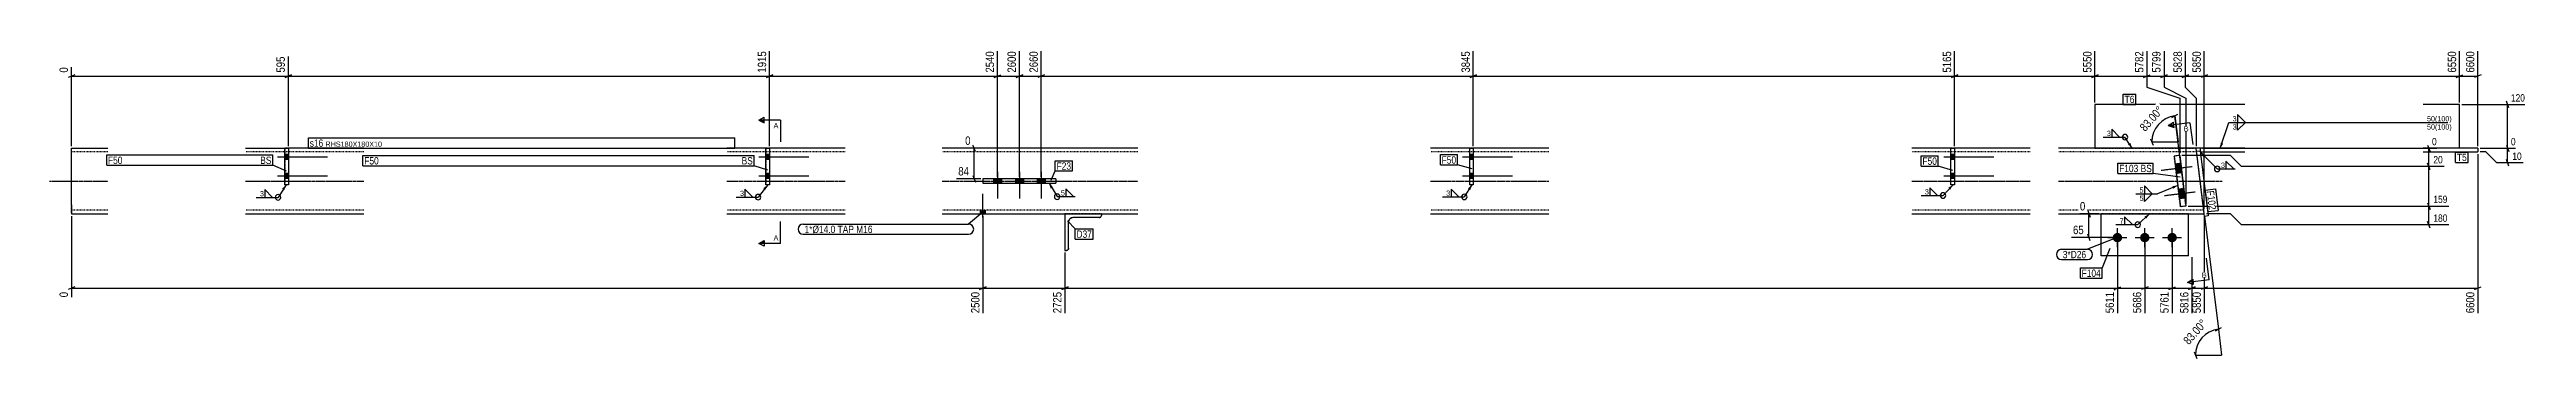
# Model space of a CAD drawing. Header units: millimetres. Extents: x 24 to 45421, y 9 to 1226.
# Drawn here: x 38628 to 45421, y 14 to 862 of the extents above; entities that cross this region are included whole.
import ezdxf

# ---------------------------------------------------------------- set-up
doc = ezdxf.new("R2010")
doc.units = ezdxf.units.MM
doc.linetypes.add('DXK_LINE_DOT2', pattern=[3.9198, 1.9599, -1.9599])
doc.linetypes.add('DXK_LINE_DOT3', pattern=[5.9187, 2.979, -0.9799, 0.9799, -0.9799])
for name, color, linetype in [('MÅLSÆTNING', 7, 'Continuous'), ('STÅL', 7, 'Continuous'), ('TEKST', 7, 'Continuous')]:
    doc.layers.add(name, color=color, linetype=linetype)
doc.styles.add('Arial', font='ARIAL.TTF', dxfattribs={"height": 0.2})
doc.styles.add('Arial Narrow', font='ARIALN.TTF', dxfattribs={"height": 0.2})

msp = doc.modelspace()

# ---------------------------------------------------------------- hatches: boundary and pattern name
at = {"layer": 'STÅL', "linetype": 'Continuous'}
for points in [[(39282.6, 560.1), (39282.6, 574.1), (39272.6, 574.1), (39272.6, 560.1)], [(40602.6, 560.1), (40602.6, 574.1), (40592.6, 574.1), (40592.6, 560.1)], [(42532.6, 560.1), (42532.6, 574.1), (42522.6, 574.1), (42522.6, 560.1)], [(43852.6, 560.1), (43852.6, 574.1), (43842.6, 574.1), (43842.6, 560.1)], [(44475.7, 523.9), (44472.5, 549.7), (44457.7, 547.8), (44460.8, 522)], [(39282.6, 508.1), (39282.6, 522.1), (39272.6, 522.1), (39272.6, 508.1)], [(40602.6, 508.1), (40602.6, 522.1), (40592.6, 522.1), (40592.6, 508.1)], [(41238.6, 507.1), (41216.6, 507.1), (41216.6, 495.1), (41238.6, 495.1)], [(41298.6, 507.1), (41276.6, 507.1), (41276.6, 495.1), (41298.6, 495.1)], [(41358.6, 507.1), (41336.6, 507.1), (41336.6, 495.1), (41358.6, 495.1)], [(42532.6, 508.1), (42532.6, 522.1), (42522.6, 522.1), (42522.6, 508.1)], [(43852.6, 508.1), (43852.6, 522.1), (43842.6, 522.1), (43842.6, 508.1)], [(44484.2, 454.4), (44481.1, 480.2), (44466.2, 478.4), (44469.3, 452.6)], [(41194.6, 421.1), (41180.6, 421.1), (41180.6, 411.1), (41194.6, 411.1)], [(44299.1, 359.1, -1), (44299.1, 333.1, -1)], [(44374.1, 359.1, -1), (44374.1, 333.1, -1)], [(44449.1, 359.1, -1), (44449.1, 333.1, -1)]]:
    msp.add_hatch(color=96, dxfattribs=at).paths.add_polyline_path(points)
at = {"layer": 'TEKST', "linetype": 'Continuous'}
for points in [[(44534.3, 567.8), (44526.4, 581.1), (44539.6, 573.1)], [(44589.5, 604.2), (44581.3, 591.1), (44582.4, 606.5)], [(39265.4, 480.6), (39276.7, 491.1), (39271.7, 476.5)], [(39265.4, 480.6), (39276.7, 491.1), (39271.7, 476.5)], [(40585.2, 481.6), (40597.4, 491.1), (40591.1, 477)], [(40585.2, 481.6), (40597.4, 491.1), (40591.1, 477)], [(42517.7, 480.5), (42528.9, 491.1), (42524, 476.4)], [(43835.2, 482.7), (43848.2, 491.1), (43840.7, 477.6)], [(44449.5, 487.1), (44464.8, 489.4), (44452.4, 480.2)], [(44373.3, 403.7), (44386.9, 411.1), (44378.4, 398.2)]]:
    msp.add_hatch(color=3, dxfattribs=at).paths.add_polyline_path(points)

# ---------------------------------------------------------------- linework, layer by layer
at = {"layer": 'MÅLSÆTNING', "color": 7, "linetype": 'Continuous'}
for p, q in [((39282.6, 597.1), (39282.6, 842.8)), ((39282.6, 597.1), (39282.6, 842.8)), ((40602.6, 597.1), (40602.6, 857.4)), ((40602.6, 597.1), (40602.6, 857.4)), ((41227.6, 513.1), (41227.6, 857.4)), ((41287.6, 513.1), (41287.6, 857.4)), ((41347.6, 513.1), (41347.6, 857.4)), ((42532.6, 597.1), (42532.6, 857.4)), ((42532.6, 597.1), (42532.6, 857.4)), ((43852.6, 597.1), (43852.6, 857.4)), ((43852.6, 597.1), (43852.6, 857.4)), ((44237.6, 717.1), (44237.6, 857.4)), ((44379.9, 857.4), (44379.9, 758.7)), ((44426.9, 857.4), (44426.9, 758.7)), ((44485.3, 857.4), (44485.3, 758.7)), ((44537.4, 425.3), (44537.4, 857.4)), ((44537.4, 425.3), (44537.4, 857.4)), ((45237.6, 717.1), (45237.6, 857.4)), ((45287.6, 597.1), (45287.6, 857.4)), ((38696.6, 792.3), (38678.6, 785.1)), ((38687.6, 597.1), (38687.6, 813.5)), ((38687.6, 788.7), (39282.6, 788.7)), ((39291.6, 792.3), (39273.6, 785.1)), ((39273.6, 785.1), (39291.6, 792.3)), ((39282.6, 788.7), (40602.6, 788.7)), ((40611.6, 792.3), (40593.6, 785.1)), ((40593.6, 785.1), (40611.6, 792.3)), ((41218.6, 785.1), (41236.6, 792.3)), ((41278.6, 785.1), (41296.6, 792.3)), ((41287.6, 788.7), (41347.6, 788.7)), ((41356.6, 792.3), (41338.6, 785.1)), ((42541.6, 792.3), (42523.6, 785.1)), ((42523.6, 785.1), (42541.6, 792.3)), ((42532.6, 788.7), (43852.6, 788.7)), ((43861.6, 792.3), (43843.6, 785.1)), ((43843.6, 785.1), (43861.6, 792.3)), ((43852.6, 788.7), (44237.6, 788.7)), ((44228.6, 785.1), (44246.6, 792.3)), ((44370.9, 785.1), (44388.9, 792.3)), ((44417.9, 785.1), (44435.9, 792.3)), ((44426.9, 788.7), (44485.3, 788.7)), ((44426.9, 758.7), (44486.9, 728.7)), ((44494.3, 792.3), (44476.3, 785.1)), ((44485.3, 758.7), (44515.3, 728.7)), ((44485.3, 758.7), (44515.3, 728.7)), ((44546.4, 792.3), (44528.4, 785.1)), ((44546.4, 792.3), (44528.4, 785.1)), ((45228.6, 785.1), (45246.6, 792.3)), ((45237.6, 788.7), (45287.6, 788.7)), ((45296.6, 792.3), (45278.6, 785.1)), ((44448, 675.3), (44465, 684.7)), ((44470.2, 568.5), (44456.5, 680)), ((44456.5, 680), (44465.3, 608.5)), ((44469.9, 728.7), (44469.9, 577.5)), ((44469.9, 728.7), (44469.9, 577.5)), ((44486.9, 728.7), (44486.9, 438.6)), ((44486.9, 728.7), (44486.9, 438.6)), ((44515.3, 728.7), (44515.3, 597.1)), ((44515.3, 728.7), (44515.3, 597.1)), ((45243.6, 711.1), (45416.8, 711.1)), ((45373, 702.1), (45365.8, 720.1)), ((45369.4, 591.1), (45369.4, 711.1)), ((44389.7, 617.5), (44396.9, 599.5)), ((41193.3, 591.1), (41138.9, 591.1)), ((41167.3, 582.1), (41160.1, 600.1)), ((41163.7, 507.1), (41163.7, 591.1)), ((44393.3, 608.5), (44465.3, 608.5)), ((44609.4, 571.5), (44475.9, 571.5)), ((44609.4, 571.5), (44475.9, 571.5)), ((44532.4, 591.1), (45174.7, 591.1)), ((44639.4, 541.5), (44609.4, 571.5)), ((44639.4, 541.5), (44609.4, 571.5)), ((45149.3, 600.1), (45156.5, 582.1)), ((45156.5, 532.5), (45149.3, 550.5)), ((45156.5, 532.5), (45149.3, 550.5)), ((45152.9, 541.5), (45152.9, 591.1)), ((45287.6, 575.1), (45287.6, 138.6)), ((45293.6, 591.1), (45391.2, 591.1)), ((45293.6, 591.1), (45391.2, 591.1)), ((45309.4, 581.1), (45293.6, 581.1)), ((45339.4, 551.1), (45309.4, 581.1)), ((45411.6, 551.1), (45339.4, 551.1)), ((45365.8, 600.1), (45373, 582.1)), ((45365.8, 600.1), (45373, 582.1)), ((45373, 542.1), (45365.8, 560.1)), ((45369.4, 551.1), (45369.4, 591.1)), ((41181.6, 507.1), (41115.5, 507.1)), ((41160.1, 516.1), (41167.3, 498.1)), ((45195.1, 541.5), (44639.4, 541.5)), ((45195.1, 541.5), (44639.4, 541.5)), ((45152.9, 432.6), (45152.9, 541.5)), ((44248.1, 411.1), (44196.3, 411.1)), ((44217.5, 420.1), (44224.7, 402.1)), ((44221.1, 346.1), (44221.1, 411.1)), ((44492.9, 432.6), (45207.9, 432.6)), ((44492.9, 432.6), (45207.9, 432.6)), ((44609.4, 411.1), (44543.4, 411.1)), ((44639.4, 381.1), (44609.4, 411.1)), ((45149.3, 441.6), (45156.5, 423.6)), ((45149.3, 441.6), (45156.5, 423.6)), ((45152.9, 381.1), (45152.9, 432.6)), ((38687.6, 405.1), (38687.6, 182.4)), ((41187.6, 405.1), (41187.6, 138.6)), ((44293.1, 346.1), (44172.9, 346.1)), ((44224.7, 337.1), (44217.5, 355.1)), ((44299.1, 340.1), (44299.1, 138.6)), ((44374.1, 340.1), (44374.1, 138.6)), ((44538.1, 405.2), (44576.2, 94.9)), ((45207.9, 381.1), (44639.4, 381.1)), ((45156.5, 372.1), (45149.3, 390.1)), ((41412.6, 305.1), (41412.6, 138.6)), ((41412.6, 305.1), (41412.6, 138.6)), ((38696.6, 210.9), (38678.6, 203.7)), ((38687.6, 207.3), (41187.6, 207.3)), ((41178.6, 203.7), (41196.6, 210.9)), ((41421.6, 210.9), (41403.6, 203.7)), ((41403.6, 203.7), (41421.6, 210.9)), ((41412.6, 207.3), (44299.1, 207.3)), ((44290.1, 203.7), (44308.1, 210.9)), ((44383.1, 210.9), (44365.1, 203.7)), ((44440.1, 203.7), (44458.1, 210.9)), ((44494.4, 203.7), (44512.4, 210.9)), ((44503.4, 207.3), (44537.4, 207.3)), ((44546.4, 210.9), (44528.4, 203.7)), ((44546.4, 210.9), (44528.4, 203.7)), ((44537.4, 207.3), (45287.6, 207.3)), ((45278.6, 203.7), (45296.6, 210.9)), ((44567.7, 90.2), (44584.7, 99.5)), ((44576.2, 94.9), (44585, 23.4)), ((44509.4, 32.4), (44516.6, 14.4)), ((44513, 23.4), (44585, 23.4))]:
    msp.add_line(p, q, dxfattribs=at)
for centre in [(44465.3, 608.5), (44585, 23.4)]:
    msp.add_arc(centre, 72, 97, 180, dxfattribs=at)
at = {"layer": 'STÅL', "color": 2, "linetype": 'Continuous'}
for p, q in [((44648.2, 711.1), (44237.6, 711.1)), ((44237.6, 711.1), (44237.6, 591.1)), ((45237.6, 711.1), (45137.6, 711.1)), ((45237.6, 591.1), (45237.6, 711.1)), ((38687.6, 436.1), (38687.6, 591.1)), ((38687.6, 591.1), (38787.6, 591.1)), ((39165.1, 591.1), (39272.6, 591.1)), ((39272.6, 491.1), (39272.6, 591.1)), ((39272.6, 591.1), (39282.6, 591.1)), ((39490.1, 591.1), (39282.6, 591.1)), ((39282.6, 591.1), (39282.6, 491.1)), ((40592.6, 591.1), (40485.1, 591.1)), ((40592.6, 491.1), (40592.6, 591.1)), ((40592.6, 591.1), (40602.6, 591.1)), ((40810.1, 591.1), (40602.6, 591.1)), ((40602.6, 591.1), (40602.6, 491.1)), ((41612.6, 591.1), (41075.6, 591.1)), ((42522.6, 591.1), (42415.1, 591.1)), ((42522.6, 491.1), (42522.6, 591.1)), ((42522.6, 591.1), (42532.6, 591.1)), ((42740.1, 591.1), (42532.6, 591.1)), ((42532.6, 591.1), (42532.6, 491.1)), ((43842.6, 591.1), (43735.1, 591.1)), ((43842.6, 491.1), (43842.6, 591.1)), ((43842.6, 591.1), (43852.6, 591.1)), ((44060.1, 591.1), (43852.6, 591.1)), ((43852.6, 591.1), (43852.6, 491.1)), ((44515.3, 591.1), (44137.6, 591.1)), ((44469.9, 571.5), (44455, 569.7)), ((44455, 569.7), (44472, 430.7)), ((44469.9, 571.5), (44486.9, 432.6)), ((44536.5, 418.3), (44515.3, 591.1)), ((44526.4, 591.1), (44515.3, 591.1)), ((44516.3, 583.2), (44526.2, 584.4)), ((44526.2, 584.4), (44548.2, 405.4)), ((44648.2, 591.1), (44526.4, 591.1)), ((44526.4, 591.1), (44526.4, 582.9)), ((44526.6, 581.1), (44648.2, 581.1)), ((45287.6, 591.1), (45137.6, 591.1)), ((45137.6, 581.1), (45287.6, 581.1)), ((45287.6, 591.1), (45287.6, 581.1)), ((39282.6, 491.1), (39272.6, 491.1)), ((40602.6, 491.1), (40592.6, 491.1)), ((41387.6, 507.1), (41187.6, 507.1)), ((41187.6, 507.1), (41187.6, 495.1)), ((41187.6, 495.1), (41387.6, 495.1)), ((41387.6, 507.1), (41387.6, 495.1)), ((42532.6, 491.1), (42522.6, 491.1)), ((43852.6, 491.1), (43842.6, 491.1)), ((38687.6, 436.1), (38687.6, 411.1)), ((38687.6, 411.1), (38787.6, 411.1)), ((39165.1, 411.1), (39490.1, 411.1)), ((40485.1, 411.1), (40810.1, 411.1)), ((41075.6, 411.1), (41612.6, 411.1)), ((41412.6, 411.1), (41412.6, 311.1)), ((41512.6, 411.1), (41512.6, 407.1)), ((42415.1, 411.1), (42740.1, 411.1)), ((43735.1, 411.1), (44060.1, 411.1)), ((44137.6, 411.1), (44537.4, 411.1)), ((44254.1, 296.1), (44254.1, 411.1)), ((44486.9, 432.6), (44472, 430.7)), ((44494.1, 296.1), (44494.1, 411.1)), ((44538.3, 404.2), (44536.5, 418.3)), ((41423.6, 393.7), (41422.6, 389.1)), ((41422.6, 317.1), (41422.6, 389.1)), ((41434.6, 401.1), (41430.1, 400.2)), ((41506.6, 401.1), (41434.6, 401.1)), ((41508.9, 401.6), (41506.6, 401.1)), ((41512.6, 407.1), (41512.2, 404.8)), ((44548.2, 405.4), (44538.3, 404.2)), ((41412.6, 311.1), (41416.6, 311.1)), ((41418.9, 311.6), (41416.6, 311.1)), ((41422.6, 317.1), (41422.2, 314.8)), ((44494.1, 296.1), (44254.1, 296.1))]:
    msp.add_line(p, q, dxfattribs=at)
at = {"layer": 'STÅL', "color": 7, "linetype": 'DXK_LINE_DOT2'}
for p, q in [((38787.6, 581.1), (38687.6, 581.1)), ((39490.1, 581.1), (39165.1, 581.1)), ((39282.6, 591.1), (39272.6, 591.1)), ((39272.6, 591.1), (39272.6, 491.1)), ((39282.6, 591.1), (39282.6, 491.1)), ((40810.1, 581.1), (40485.1, 581.1)), ((40602.6, 591.1), (40592.6, 591.1)), ((40592.6, 591.1), (40592.6, 491.1)), ((40602.6, 591.1), (40602.6, 491.1)), ((41612.6, 581.1), (41075.6, 581.1)), ((42740.1, 581.1), (42415.1, 581.1)), ((42532.6, 591.1), (42522.6, 591.1)), ((44060.1, 581.1), (43735.1, 581.1)), ((43852.6, 591.1), (43842.6, 591.1)), ((44516.5, 581.1), (44137.6, 581.1)), ((44237.6, 591.1), (44515.3, 591.1)), ((44469.9, 571.5), (44455, 569.7)), ((44472, 430.7), (44455, 569.7)), ((44486.9, 432.6), (44469.9, 571.5)), ((44536.5, 418.3), (44516.3, 583.2)), ((44648.2, 591.1), (44526.4, 591.1)), ((44526.4, 581.1), (44526.4, 582.9)), ((44526.4, 581.1), (44526.6, 581.1)), ((45237.6, 591.1), (45137.6, 591.1)), ((39282.6, 491.1), (39272.6, 491.1)), ((40602.6, 491.1), (40592.6, 491.1)), ((38687.6, 413), (38687.6, 436.1)), ((38787.6, 421.1), (38687.6, 421.1)), ((39490.1, 421.1), (39165.1, 421.1)), ((40810.1, 421.1), (40485.1, 421.1)), ((41612.6, 421.1), (41075.6, 421.1)), ((41512.6, 411.1), (41412.6, 411.1)), ((42740.1, 421.1), (42415.1, 421.1)), ((44060.1, 421.1), (43735.1, 421.1)), ((44536.2, 421.1), (44137.6, 421.1)), ((44494.1, 411.1), (44254.1, 411.1)), ((44486.9, 432.6), (44472, 430.7)), ((44537.2, 413), (44536.5, 418.3)), ((44537.4, 411.1), (44537.2, 413)), ((41422.6, 389.1), (41423.6, 393.7)), ((41430.1, 400.2), (41434.6, 401.1)), ((41506.6, 401.1), (41508.9, 401.6)), ((41512.2, 404.8), (41512.6, 407.1)), ((41416.6, 311.1), (41418.9, 311.6)), ((41422.2, 314.8), (41422.6, 317.1))]:
    msp.add_line(p, q, dxfattribs=at)
at = {"layer": 'STÅL', "color": 96, "linetype": 'Continuous'}
for p, q in [((39390.1, 567.1), (39252.6, 567.1)), ((39282.6, 574.1), (39272.6, 574.1)), ((39282.6, 560.1), (39272.6, 560.1)), ((40710.1, 567.1), (40572.6, 567.1)), ((40602.6, 574.1), (40592.6, 574.1)), ((40602.6, 560.1), (40592.6, 560.1)), ((42640.1, 567.1), (42502.6, 567.1)), ((42532.6, 574.1), (42522.6, 574.1)), ((42532.6, 560.1), (42522.6, 560.1)), ((43960.1, 567.1), (43822.6, 567.1)), ((43852.6, 574.1), (43842.6, 574.1)), ((43852.6, 560.1), (43842.6, 560.1)), ((44472.5, 549.7), (44457.7, 547.8)), ((39390.1, 515.1), (39252.6, 515.1)), ((39282.6, 522.1), (39272.6, 522.1)), ((39282.6, 508.1), (39272.6, 508.1)), ((40710.1, 515.1), (40572.6, 515.1)), ((40602.6, 522.1), (40592.6, 522.1)), ((40602.6, 508.1), (40592.6, 508.1)), ((41216.6, 507.1), (41216.6, 495.1)), ((41227.6, 526.7), (41227.6, 453.7)), ((41238.6, 507.1), (41238.6, 495.1)), ((41276.6, 507.1), (41276.6, 495.1)), ((41287.6, 526.7), (41287.6, 453.7)), ((41298.6, 507.1), (41298.6, 495.1)), ((41336.6, 507.1), (41336.6, 495.1)), ((41347.6, 526.7), (41347.6, 453.7)), ((41358.6, 507.1), (41358.6, 495.1)), ((42640.1, 515.1), (42502.6, 515.1)), ((42532.6, 522.1), (42522.6, 522.1)), ((42532.6, 508.1), (42522.6, 508.1)), ((43960.1, 515.1), (43822.6, 515.1)), ((43852.6, 522.1), (43842.6, 522.1)), ((43852.6, 508.1), (43842.6, 508.1)), ((44503.9, 540.4), (44419.5, 530.1)), ((44475.7, 523.9), (44460.8, 522)), ((44481.1, 480.2), (44466.2, 478.4)), ((41180.6, 411.1), (41180.6, 421.1)), ((41187.6, 401.1), (41187.6, 466.1)), ((41194.6, 411.1), (41194.6, 421.1)), ((44512.4, 470.9), (44428.1, 460.6)), ((44484.2, 454.4), (44469.3, 452.6)), ((44273.1, 346.1), (44325.1, 346.1)), ((44299.1, 320.1), (44299.1, 372.1)), ((44348.1, 346.1), (44400.1, 346.1)), ((44374.1, 320.1), (44374.1, 372.1)), ((44423.1, 346.1), (44475.1, 346.1)), ((44449.1, 320.1), (44449.1, 372.1))]:
    msp.add_line(p, q, dxfattribs=at)
at = {"layer": 'STÅL', "color": 96, "linetype": 'DXK_LINE_DOT2'}
for p, q in [((39390.1, 567.1), (39252.6, 567.1)), ((39282.6, 574.1), (39272.6, 574.1)), ((39282.6, 560.1), (39272.6, 560.1)), ((40710.1, 567.1), (40572.6, 567.1)), ((40602.6, 574.1), (40592.6, 574.1)), ((40602.6, 560.1), (40592.6, 560.1)), ((44472.5, 549.7), (44457.7, 547.8)), ((39390.1, 515.1), (39252.6, 515.1)), ((39282.6, 522.1), (39272.6, 522.1)), ((39282.6, 508.1), (39272.6, 508.1)), ((40710.1, 515.1), (40572.6, 515.1)), ((40602.6, 522.1), (40592.6, 522.1)), ((40602.6, 508.1), (40592.6, 508.1)), ((44503.9, 540.4), (44419.5, 530.1)), ((44475.7, 523.9), (44460.8, 522)), ((44481.1, 480.2), (44466.2, 478.4)), ((44512.4, 470.9), (44428.1, 460.6)), ((44484.2, 454.4), (44469.3, 452.6))]:
    msp.add_line(p, q, dxfattribs=at)
at = {"layer": 'STÅL', "color": 7, "linetype": 'DXK_LINE_DOT3'}
for p, q in [((38627.6, 501.1), (38787.6, 501.1)), ((39165.1, 501.1), (39490.1, 501.1)), ((40485.1, 501.1), (40810.1, 501.1)), ((41075.6, 501.1), (41612.6, 501.1)), ((42415.1, 501.1), (42740.1, 501.1)), ((43735.1, 501.1), (44060.1, 501.1)), ((44137.6, 501.1), (44586.4, 501.1)), ((41462.6, 361.1), (41462.6, 361.1))]:
    msp.add_line(p, q, dxfattribs=at)
at = {"layer": 'STÅL', "color": 2, "linetype": 'Continuous'}
for centre, radius, start, end in [((41434.6, 389.1), 12, 112.5, 157.5), ((41506.6, 407.1), 6, 292.5, 337.5), ((41416.6, 317.1), 6, 292.5, 337.5)]:
    msp.add_arc(centre, radius, start, end, dxfattribs=at)
at = {"layer": 'STÅL', "color": 7, "linetype": 'DXK_LINE_DOT2'}
for centre, radius, start, end in [((41434.6, 389.1), 12, 112.5, 157.5), ((41506.6, 407.1), 6, 292.5, 337.5), ((41416.6, 317.1), 6, 292.5, 337.5)]:
    msp.add_arc(centre, radius, start, end, dxfattribs=at)
at = {"layer": 'TEKST', "color": 3, "linetype": 'Continuous'}
for p, q in [((39276.7, 491.1), (39254.4, 456.6)), ((39276.7, 491.1), (39254.4, 456.6)), ((40597.4, 491.1), (40571.1, 457.3)), ((40597.4, 491.1), (40571.1, 457.3)), ((42528.9, 491.1), (42507.8, 457.9)), ((43848.2, 491.1), (43820.9, 461.6)), ((44464.8, 489.4), (44409.4, 466.4)), ((44386.9, 411.1), (44355, 381.7))]:
    msp.add_line(p, q, dxfattribs=at)
for centre in [(39254.4, 456.6), (40571.1, 457.3), (42507.8, 457.9), (43820.9, 461.6), (44355, 381.7)]:
    msp.add_arc(centre, 7.5, 270, 90, dxfattribs=at)

# ---------------------------------------------------------------- wipeouts: each hides what was drawn before it
at = {"color": 0, "linetype": 'Continuous'}
msp.add_wipeout([(40626.6, 337.8), (40626.6, 352.8), (40613.3, 352.8), (40613.3, 337.8)], dxfattribs=at).dxf.layer = 'TEKST'

# ---------------------------------------------------------------- next in the draw order: hatches: boundary and pattern name
at = {"layer": 'TEKST', "linetype": 'Continuous'}
msp.add_hatch(color=30, dxfattribs=at).paths.add_polyline_path([(40587.6, 337.8), (40587.6, 330.3), (40572.6, 330.3)])

# ---------------------------------------------------------------- next in the draw order: linework, layer by layer
at = {"layer": 'TEKST', "color": 7, "linetype": 'Continuous'}
for q in [(40632.6, 390.3), (40572.6, 330.3)]:
    msp.add_line((40632.6, 330.3), q, dxfattribs=at)
at = {"layer": 'TEKST', "color": 30, "linetype": 'Continuous'}
for p, q in [((40572.6, 330.3), (40587.6, 337.8)), ((40587.6, 322.8), (40572.6, 330.3)), ((40587.6, 337.8), (40587.6, 322.8))]:
    msp.add_line(p, q, dxfattribs=at)

# ---------------------------------------------------------------- next in the draw order: texts
at = {"layer": 'TEKST', "color": 3, "linetype": 'Continuous', "style": 'Arial'}
msp.add_text('A', height=14.3, dxfattribs=at).set_placement((40613.3, 337.8))

# ---------------------------------------------------------------- next in the draw order: wipeouts: each hides what was drawn before it
at = {"color": 0, "linetype": 'Continuous'}
for points, layer in [([(38682.8, 818.3), (38649.2, 818.3), (38649.2, 794.1), (38682.8, 794.1)], 'MÅLSÆTNING'), ([(39277.8, 847.6), (39244.2, 847.6), (39244.2, 794.1), (39277.8, 794.1)], 'MÅLSÆTNING'), ([(41342.8, 862.2), (41309.2, 862.2), (41309.2, 794.1), (41342.8, 794.1)], 'MÅLSÆTNING'), ([(43847.8, 862.2), (43814.2, 862.2), (43814.2, 794.1), (43847.8, 794.1)], 'MÅLSÆTNING'), ([(44232.8, 862.2), (44199.2, 862.2), (44199.2, 794.1), (44232.8, 794.1)], 'MÅLSÆTNING'), ([(44480.5, 862.2), (44446.9, 862.2), (44446.9, 794.1), (44480.5, 794.1)], 'MÅLSÆTNING'), ([(45282.8, 862.2), (45249.2, 862.2), (45249.2, 794.1), (45282.8, 794.1)], 'MÅLSÆTNING'), ([(45421, 715.3), (45421, 744.7), (45374.2, 744.7), (45374.2, 715.3)], 'MÅLSÆTNING'), ([(41158.3, 595.9), (41158.3, 629.5), (41134.1, 629.5), (41134.1, 595.9)], 'MÅLSÆTNING'), ([(45178.9, 595.3), (45178.9, 624.7), (45157.7, 624.7), (45157.7, 595.3)], 'MÅLSÆTNING'), ([(45395.4, 595.3), (45395.4, 624.7), (45374.2, 624.7), (45374.2, 595.3)], 'MÅLSÆTNING'), ([(41154, 511.9), (41154, 545.5), (41115.1, 545.5), (41115.1, 511.9)], 'MÅLSÆTNING'), ([(44215.7, 415.9), (44215.7, 449.5), (44191.5, 449.5), (44191.5, 415.9)], 'MÅLSÆTNING'), ([(45208.3, 436.8), (45208.3, 466.2), (45161.5, 466.2), (45161.5, 436.8)], 'MÅLSÆTNING'), ([(38682.8, 201.9), (38649.2, 201.9), (38649.2, 177.6), (38682.8, 177.6)], 'MÅLSÆTNING'), ([(41182.8, 201.9), (41149.2, 201.9), (41149.2, 133.8), (41182.8, 133.8)], 'MÅLSÆTNING'), ([(44294.3, 201.9), (44260.7, 201.9), (44260.7, 133.8), (44294.3, 133.8)], 'MÅLSÆTNING'), ([(45282.8, 201.9), (45249.2, 201.9), (45249.2, 133.8), (45282.8, 133.8)], 'MÅLSÆTNING'), ([(45206.1, 663.9), (45206.1, 681.3), (45147, 681.3), (45147, 663.9)], 'TEKST'), ([(40626.6, 646.2), (40626.6, 661.2), (40613.3, 661.2), (40613.3, 646.2)], 'TEKST'), ([(44494.9, 638.1), (44493.1, 653), (44479.9, 651.4), (44481.7, 636.5)], 'TEKST')]:
    msp.add_wipeout(points, dxfattribs=at).dxf.layer = layer
at = {"color": 0}
for points, layer in [([(44434.1, 695), (44408.9, 717.3), (44350.5, 651.2), (44375.6, 629)], 'MÅLSÆTNING'), ([(44553.8, 109.9), (44528.6, 132.2), (44470.2, 66.1), (44495.3, 43.8)], 'MÅLSÆTNING'), ([(44625.5, 663.9), (44625.5, 681.3), (44613.9, 681.3), (44613.9, 663.9)], 'TEKST'), ([(39378.3, 595.3), (39378.3, 616.3), (39341.2, 616.3), (39341.2, 595.3)], 'TEKST'), ([(44280.5, 623.7), (44280.5, 641.1), (44269, 641.1), (44269, 623.7)], 'TEKST'), ([(39199.1, 548.2), (39199.1, 569.2), (38788, 569.2), (38788, 548.2)], 'TEKST'), ([(41429.4, 532.5), (41429.4, 553.5), (41389.7, 553.5), (41389.7, 532.5)], 'TEKST'), ([(42485.4, 549.1), (42485.4, 570.1), (42445.8, 570.1), (42445.8, 549.1)], 'TEKST'), ([(43804, 545.9), (43804, 566.9), (43764.4, 566.9), (43764.4, 545.9)], 'TEKST'), ([(44356.4, 525.8), (44356.4, 546.8), (44303.9, 546.8), (44303.9, 525.8)], 'TEKST'), ([(44593.6, 536.4), (44593.6, 553.8), (44582, 553.8), (44582, 536.4)], 'TEKST'), ([(45257.2, 556.2), (45257.2, 577.2), (45230.3, 577.2), (45230.3, 556.2)], 'TEKST'), ([(39215.1, 458.4), (39215.1, 475.8), (39203.6, 475.8), (39203.6, 458.4)], 'TEKST'), ([(40531.8, 459.1), (40531.8, 476.5), (40520.3, 476.5), (40520.3, 459.1)], 'TEKST'), ([(41411.9, 460.4), (41411.9, 477.8), (41400.3, 477.8), (41400.3, 460.4)], 'TEKST'), ([(42468.5, 459.7), (42468.5, 477.1), (42456.9, 477.1), (42456.9, 459.7)], 'TEKST'), ([(43781.6, 463.4), (43781.6, 480.8), (43770, 480.8), (43770, 463.4)], 'TEKST'), ([(44370.1, 468.2), (44370.1, 485.6), (44358.5, 485.6), (44358.5, 468.2)], 'TEKST'), ([(41144.6, 358.7), (41144.6, 379.7), (40698.4, 379.7), (40698.4, 358.7)], 'TEKST'), ([(41486.5, 345.6), (41486.5, 366.6), (41444.3, 366.6), (41444.3, 345.6)], 'TEKST'), ([(44315.7, 383.5), (44315.7, 400.9), (44304.2, 400.9), (44304.2, 383.5)], 'TEKST'), ([(44253.5, 238.4), (44253.5, 259.4), (44201, 259.4), (44201, 238.4)], 'TEKST')]:
    msp.add_wipeout(points, dxfattribs=at).dxf.layer = layer

# ---------------------------------------------------------------- next in the draw order: hatches: boundary and pattern name
at = {"layer": 'TEKST', "linetype": 'Continuous'}
for color, points in [(30, [(40587.6, 668.7), (40587.6, 661.2), (40572.6, 668.7)]), (30, [(44453.5, 655.7), (44454.4, 648.3), (44438.6, 653.9)]), (3, [(44334.6, 605.8), (44339.5, 591.1), (44328.3, 601.7)]), (3, [(41373.5, 480.4), (41368.9, 495.1), (41379.9, 484.3)])]:
    msp.add_hatch(color=color, dxfattribs=at).paths.add_polyline_path(points)

# ---------------------------------------------------------------- next in the draw order: linework, layer by layer
at = {"layer": 'MÅLSÆTNING', "color": 7, "linetype": 'Continuous'}
for p, q in [((41287.6, 513.1), (41287.6, 857.4)), ((41347.6, 513.1), (41347.6, 857.4)), ((44237.6, 717.1), (44237.6, 857.4)), ((44426.9, 857.4), (44426.9, 758.7)), ((44485.3, 857.4), (44485.3, 758.7)), ((45237.6, 717.1), (45237.6, 857.4)), ((41227.6, 788.7), (41287.6, 788.7)), ((41296.6, 792.3), (41278.6, 785.1)), ((41356.6, 792.3), (41338.6, 785.1)), ((41347.6, 788.7), (42532.6, 788.7)), ((44246.6, 792.3), (44228.6, 785.1)), ((44379.9, 788.7), (44426.9, 788.7)), ((44379.9, 758.7), (44469.9, 728.7)), ((44379.9, 758.7), (44469.9, 728.7)), ((44435.9, 792.3), (44417.9, 785.1)), ((44426.9, 758.7), (44486.9, 728.7)), ((44476.3, 785.1), (44494.3, 792.3)), ((44485.3, 788.7), (44537.4, 788.7)), ((44537.4, 788.7), (45237.6, 788.7)), ((45228.6, 785.1), (45246.6, 792.3)), ((41187.6, 405.1), (41187.6, 138.6)), ((44299.1, 340.1), (44299.1, 138.6)), ((44449.1, 340.1), (44449.1, 138.6)), ((44537.4, 405.1), (44537.4, 138.6)), ((44537.4, 405.1), (44537.4, 138.6)), ((44503.4, 292.7), (44503.4, 138.6)), ((41196.6, 210.9), (41178.6, 203.7)), ((41187.6, 207.3), (41412.6, 207.3)), ((44290.1, 203.7), (44308.1, 210.9)), ((44299.1, 207.3), (44374.1, 207.3))]:
    msp.add_line(p, q, dxfattribs=at)
at = {"layer": 'TEKST', "color": 3, "linetype": 'Continuous'}
for p, q in [((44650, 662.1), (44628.5, 683.5)), ((44628.5, 683.5), (44628.5, 662.1)), ((44259.7, 621.9), (44319.8, 621.9)), ((44305, 621.9), (44283.6, 643.4)), ((44283.6, 643.4), (44283.6, 621.9)), ((44283.6, 621.9), (44305, 621.9)), ((44339.5, 591.1), (44319.8, 621.9)), ((44628.5, 662.1), (44650, 662.1)), ((44526.4, 581.1), (44572.7, 534.6)), ((44618.1, 534.6), (44596.7, 556)), ((44596.7, 556), (44596.7, 534.6)), ((39239.6, 456.6), (39218.2, 478.1)), ((39218.2, 478.1), (39218.2, 456.6)), ((40556.4, 457.3), (40534.9, 478.7)), ((40534.9, 478.7), (40534.9, 457.3)), ((41368.9, 495.1), (41391, 458.6)), ((41436.4, 458.6), (41415, 480.1)), ((41415, 480.1), (41415, 458.6)), ((42493, 457.9), (42471.5, 479.3)), ((42471.5, 479.3), (42471.5, 457.9)), ((43806.1, 461.6), (43784.7, 483)), ((43784.7, 483), (43784.7, 461.6)), ((44394.6, 466.4), (44373.2, 487.9)), ((44373.2, 487.9), (44373.2, 466.4)), ((44572.7, 534.6), (44622.4, 534.6)), ((44596.7, 534.6), (44618.1, 534.6)), ((39194.3, 456.6), (39254.4, 456.6)), ((39218.2, 456.6), (39239.6, 456.6)), ((40511, 457.3), (40571.1, 457.3)), ((40534.9, 457.3), (40556.4, 457.3)), ((41391, 458.6), (41440.7, 458.6)), ((41415, 458.6), (41436.4, 458.6)), ((42447.6, 457.9), (42507.8, 457.9)), ((42471.5, 457.9), (42493, 457.9)), ((43760.7, 461.6), (43820.9, 461.6)), ((43784.7, 461.6), (43806.1, 461.6)), ((44373.2, 466.4), (44394.6, 466.4)), ((44294.9, 381.7), (44355, 381.7)), ((44340.3, 381.7), (44318.8, 403.1)), ((44318.8, 403.1), (44318.8, 381.7)), ((44318.8, 381.7), (44340.3, 381.7))]:
    msp.add_line(p, q, dxfattribs=at)
at = {"layer": 'TEKST', "color": 30, "linetype": 'Continuous'}
for p, q in [((40572.6, 668.7), (40587.6, 676.2)), ((40572.6, 668.7), (40587.6, 661.2)), ((40587.6, 661.2), (40587.6, 676.2)), ((44438.6, 653.9), (44452.6, 663.2)), ((44438.6, 653.9), (44454.4, 648.3)), ((44454.4, 648.3), (44452.6, 663.2))]:
    msp.add_line(p, q, dxfattribs=at)
at = {"layer": 'TEKST', "color": 7, "linetype": 'Continuous'}
for p, q in [((40632.6, 668.7), (40572.6, 668.7)), ((40632.6, 668.7), (40632.6, 608.7)), ((44498.1, 661.2), (44438.6, 653.9)), ((44498.1, 661.2), (44505.5, 601.6))]:
    msp.add_line(p, q, dxfattribs=at)
at = {"layer": 'TEKST', "color": 3, "linetype": 'Continuous'}
for centre, start, end in [((44319.8, 621.9), 90, 270), ((44319.8, 621.9), 270, 90), ((44572.7, 534.6), 90, 270), ((44572.7, 534.6), 270, 90), ((39254.4, 456.6), 90, 270), ((40571.1, 457.3), 90, 270), ((41391, 458.6), 90, 270), ((41391, 458.6), 270, 90), ((42507.8, 457.9), 90, 270), ((43820.9, 461.6), 90, 270), ((44355, 381.7), 90, 270)]:
    msp.add_arc(centre, 7.5, start, end, dxfattribs=at)

# ---------------------------------------------------------------- next in the draw order: texts
at = {"layer": 'MÅLSÆTNING', "color": 3, "linetype": 'Continuous', "style": 'Arial Narrow'}
for s, height, p in [('595', 22.91, (39273, 798.9)), ('2660', 22.91, (41338, 798.9)), ('5165', 22.91, (43843, 798.9)), ('5550', 22.91, (44228, 798.9)), ('5828', 22.91, (44475.7, 798.9)), ('6600', 22.91, (45278, 798.9)), ('0', 22.9, (38678, 798.9)), ('0', 22.9, (38678, 182.4)), ('2500', 22.91, (41178, 138.6)), ('5611', 22.91, (44289.5, 138.6)), ('6600', 22.91, (45278, 138.6))]:
    msp.add_text(s, height=height, rotation=90.00021, dxfattribs=at).set_placement(p)
at = {"layer": 'MÅLSÆTNING', "color": 3, "style": 'Arial Narrow'}
for p in [(44375.2, 635.7), (44494.9, 50.6)]:
    msp.add_text('83.00°', height=22.91, rotation=48.50088, dxfattribs=at).set_placement(p)
at = {"layer": 'MÅLSÆTNING', "color": 3, "linetype": 'Continuous', "style": 'Arial Narrow'}
for s, height, p in [('120', 20.04, (45378.4, 719.5)), ('0', 22.9, (41138.9, 600.7)), ('0', 20, (45161.9, 599.5)), ('84', 22.91, (41119.9, 516.7)), ('0', 22.9, (44196.3, 420.7))]:
    msp.add_text(s, height=height, dxfattribs=at).set_placement(p)
at = {"layer": 'TEKST', "color": 3, "linetype": 'Continuous', "style": 'Arial'}
msp.add_text('A', height=14.3, dxfattribs=at).set_placement((40613.3, 646.2))
at = {"layer": 'TEKST', "color": 3, "style": 'Arial Narrow'}
for s, p in [('3', (44270.2, 624.9)), ('3', (44583.2, 537.6)), ('5', (41401.5, 461.6)), ('3', (43771.2, 464.6)), ('3', (39204.8, 459.6)), ('3', (40521.5, 460.3)), ('3', (42458.1, 460.9)), ('7', (44305.4, 384.7))]:
    msp.add_text(s, height=14.3, dxfattribs=at).set_placement(p)
at = {"layer": 'TEKST', "color": 3, "linetype": 'Continuous', "style": 'Arial'}
msp.add_text('B', height=14.3, rotation=7.00154, dxfattribs=at).set_placement((44481.7, 636.5))

# ---------------------------------------------------------------- next in the draw order: wipeouts: each hides what was drawn before it
at = {"color": 0, "linetype": 'Continuous'}
for points in [[(45412, 555.3), (45412, 584.7), (45378, 584.7), (45378, 555.3)], [(45208.3, 385.3), (45208.3, 414.7), (45161.5, 414.7), (45161.5, 385.3)], [(44211.3, 350.9), (44211.3, 384.5), (44172.5, 384.5), (44172.5, 350.9)]]:
    msp.add_wipeout(points, dxfattribs=at).dxf.layer = 'MÅLSÆTNING'
at = {"color": 0}
for points in [[(39378.3, 595.3), (39378.3, 616.3), (39341.2, 616.3), (39341.2, 595.3)], [(39199.1, 548.2), (39199.1, 569.2), (38788, 569.2), (38788, 548.2)], [(41429.4, 532.5), (41429.4, 553.5), (41389.7, 553.5), (41389.7, 532.5)], [(42485.4, 549.1), (42485.4, 570.1), (42445.8, 570.1), (42445.8, 549.1)], [(43804, 545.9), (43804, 566.9), (43764.4, 566.9), (43764.4, 545.9)], [(44356.4, 525.8), (44356.4, 546.8), (44303.9, 546.8), (44303.9, 525.8)], [(45257.2, 556.2), (45257.2, 577.2), (45230.3, 577.2), (45230.3, 556.2)], [(41144.6, 358.7), (41144.6, 379.7), (40698.4, 379.7), (40698.4, 358.7)], [(41486.5, 345.6), (41486.5, 366.6), (41444.3, 366.6), (41444.3, 345.6)], [(44253.5, 238.4), (44253.5, 259.4), (44201, 259.4), (44201, 238.4)]]:
    msp.add_wipeout(points, dxfattribs=at).dxf.layer = 'TEKST'

# ---------------------------------------------------------------- next in the draw order: linework, layer by layer
at = {"layer": 'TEKST', "color": 7, "linetype": 'Continuous'}
for p, q in [((39337.6, 591.7), (39337.6, 619.9)), ((38784.4, 544.6), (38784.4, 572.8)), ((41386.1, 557.1), (41433, 557.1)), ((41386.1, 528.9), (41386.1, 557.1)), ((41433, 528.9), (41433, 557.1)), ((42442.2, 573.7), (42489, 573.7)), ((42442.2, 545.5), (42442.2, 573.7)), ((42442.2, 545.5), (42489, 545.5)), ((42489, 545.5), (42489, 573.7)), ((42529.4, 534.5), (42489, 545.5)), ((43760.8, 570.5), (43807.6, 570.5)), ((43760.8, 542.3), (43760.8, 570.5)), ((43807.6, 542.3), (43807.6, 570.5)), ((44300.3, 522.2), (44300.3, 550.4)), ((45260.8, 552.6), (45260.8, 580.8)), ((41374.9, 503.7), (41386.1, 528.9)), ((41386.1, 528.9), (41433, 528.9)), ((43760.8, 542.3), (43807.6, 542.3)), ((43847.8, 530.4), (43807.6, 542.3)), ((41187.6, 416.1), (41148.2, 383.3)), ((40694.8, 383.3), (41148.2, 383.3)), ((40694.8, 355.1), (41148.2, 355.1)), ((41419.1, 392.1), (41440.7, 370.2)), ((41440.7, 370.2), (41490.1, 370.2)), ((41440.7, 342), (41440.7, 370.2)), ((41440.7, 342), (41490.1, 342)), ((41490.1, 342), (41490.1, 370.2)), ((44278.4, 316.1), (44257.1, 263)), ((44197.4, 263), (44257.1, 263)), ((44197.4, 234.8), (44197.4, 263)), ((44197.4, 234.8), (44257.1, 234.8)), ((44257.1, 234.8), (44257.1, 263))]:
    msp.add_line(p, q, dxfattribs=at)
for centre, start, end in [((40694.8, 369.2), 90, 270), ((41148.2, 369.2), 270, 90)]:
    msp.add_arc(centre, 14.1, start, end, dxfattribs=at)

# ---------------------------------------------------------------- next in the draw order: texts
at = {"layer": 'MÅLSÆTNING', "color": 3, "linetype": 'Continuous', "style": 'Arial Narrow'}
for s, height, p in [('0', 20, (45378.4, 599.5)), ('10', 20.04, (45382.2, 559.5)), ('159', 20.04, (45165.7, 441)), ('180', 20.04, (45165.7, 389.5)), ('65', 22.91, (44177.3, 355.7))]:
    msp.add_text(s, height=height, dxfattribs=at).set_placement(p)
at = {"layer": 'TEKST', "color": 3, "style": 'Arial Narrow'}
for s, height, p in [('F50', 20.04, (38788, 548.2)), ('F23', 20.04, (41389.7, 532.5)), ('F50', 20.04, (42445.8, 549.1)), ('F50', 20.04, (43764.4, 545.9)), ('T5', 20.04, (45230.3, 556.2)), ('1*Ø14.0 TAP M16', 20.043, (40698.4, 358.7)), ('D37', 20.04, (41444.3, 345.6)), ('F104', 20.04, (44201, 238.4))]:
    msp.add_text(s, height=height, dxfattribs=at).set_placement(p)

# ---------------------------------------------------------------- next in the draw order: wipeouts: each hides what was drawn before it
at = {"color": 0, "linetype": 'Continuous'}
for points, layer in [([(41282.8, 862.2), (41249.2, 862.2), (41249.2, 794.1), (41282.8, 794.1)], 'MÅLSÆTNING'), ([(42527.8, 862.2), (42494.2, 862.2), (42494.2, 794.1), (42527.8, 794.1)], 'MÅLSÆTNING'), ([(44422.1, 862.2), (44388.5, 862.2), (44388.5, 794.1), (44422.1, 794.1)], 'MÅLSÆTNING'), ([(44532.6, 862.2), (44499, 862.2), (44499, 794.1), (44532.6, 794.1)], 'MÅLSÆTNING'), ([(45232.8, 862.2), (45199.2, 862.2), (45199.2, 794.1), (45232.8, 794.1)], 'MÅLSÆTNING'), ([(45195.5, 545.7), (45195.5, 575.1), (45161.5, 575.1), (45161.5, 545.7)], 'MÅLSÆTNING'), ([(41407.8, 201.9), (41374.2, 201.9), (41374.2, 133.8), (41407.8, 133.8)], 'MÅLSÆTNING'), ([(44369.3, 201.9), (44335.7, 201.9), (44335.7, 133.8), (44369.3, 133.8)], 'MÅLSÆTNING'), ([(44532.6, 201.9), (44499, 201.9), (44499, 133.8), (44532.6, 133.8)], 'MÅLSÆTNING'), ([(44625.5, 641.4), (44625.5, 658.8), (44613.9, 658.8), (44613.9, 641.4)], 'TEKST'), ([(45206.1, 641.4), (45206.1, 658.8), (45147, 658.8), (45147, 641.4)], 'TEKST'), ([(44370.1, 445.7), (44370.1, 463.1), (44358.5, 463.1), (44358.5, 445.7)], 'TEKST')]:
    msp.add_wipeout(points, dxfattribs=at).dxf.layer = layer
at = {"color": 0}
for points in [[(44345.8, 715.3), (44345.8, 736.3), (44318.9, 736.3), (44318.9, 715.3)], [(39236.1, 548.2), (39236.1, 569.2), (39205.4, 569.2), (39205.4, 548.2)], [(40503.3, 595.3), (40503.3, 610.3), (39384.6, 610.3), (39384.6, 595.3)], [(44393.4, 525.8), (44393.4, 546.8), (44362.7, 546.8), (44362.7, 525.8)], [(44550.3, 421.5), (44571.2, 424), (44564.8, 476.1), (44544, 473.5)]]:
    msp.add_wipeout(points, dxfattribs=at).dxf.layer = 'TEKST'

# ---------------------------------------------------------------- next in the draw order: linework, layer by layer
at = {"layer": 'MÅLSÆTNING', "color": 7, "linetype": 'Continuous'}
for p, q in [((41227.6, 513.1), (41227.6, 857.4)), ((44379.9, 857.4), (44379.9, 758.7)), ((40602.6, 788.7), (41227.6, 788.7)), ((41218.6, 785.1), (41236.6, 792.3)), ((44237.6, 788.7), (44379.9, 788.7)), ((44370.9, 785.1), (44388.9, 792.3)), ((44374.1, 340.1), (44374.1, 138.6)), ((44503.4, 292.7), (44503.4, 138.6)), ((44383.1, 210.9), (44365.1, 203.7)), ((44449.1, 207.3), (44503.4, 207.3)), ((44512.4, 210.9), (44494.4, 203.7))]:
    msp.add_line(p, q, dxfattribs=at)
at = {"layer": 'TEKST', "color": 3, "linetype": 'Continuous'}
for p, q in [((44581.3, 591.1), (44604.6, 662.1)), ((44604.6, 662.1), (45204.9, 662.1)), ((44628.5, 662.1), (44650, 662.1)), ((44650, 662.1), (44628.5, 640.6)), ((44628.5, 640.6), (44628.5, 662.1)), ((44349.2, 466.4), (44409.4, 466.4)), ((44373.2, 466.4), (44394.6, 466.4)), ((44394.6, 466.4), (44373.2, 445)), ((44373.2, 445), (44373.2, 466.4))]:
    msp.add_line(p, q, dxfattribs=at)
at = {"layer": 'TEKST', "color": 7, "linetype": 'Continuous'}
for p, q in [((45226.7, 580.8), (45260.8, 580.8)), ((45226.7, 552.6), (45226.7, 580.8)), ((45226.7, 552.6), (45260.8, 552.6))]:
    msp.add_line(p, q, dxfattribs=at)

# ---------------------------------------------------------------- next in the draw order: texts
at = {"layer": 'MÅLSÆTNING', "color": 3, "linetype": 'Continuous', "style": 'Arial Narrow'}
for s, p in [('2600', (41278, 798.9)), ('3845', (42523, 798.9)), ('5799', (44417.3, 798.9)), ('5850', (44527.8, 798.9)), ('6550', (45228, 798.9)), ('2725', (41403, 138.6)), ('5686', (44364.5, 138.6)), ('5850', (44527.8, 138.6))]:
    msp.add_text(s, height=22.91, rotation=90.00021, dxfattribs=at).set_placement(p)
msp.add_text('20', height=20.04, dxfattribs=at).set_placement((45165.7, 549.9))
at = {"layer": 'TEKST', "color": 3, "style": 'Arial Narrow'}
for s, p in [('3', (44615.1, 665.1)), ('5', (44359.7, 469.4))]:
    msp.add_text(s, height=14.3, dxfattribs=at).set_placement(p)
at = {"layer": 'TEKST', "color": 3, "linetype": 'Continuous', "style": 'Arial Narrow'}
for s, height, p in [('50(100)', 14.32, (45148.2, 665.1)), ('3', 14.3, (44615.1, 642.6)), ('50(100)', 14.32, (45148.2, 642.6)), ('5', 14.3, (44359.7, 446.9))]:
    msp.add_text(s, height=height, dxfattribs=at).set_placement(p)

# ---------------------------------------------------------------- next in the draw order: wipeouts: each hides what was drawn before it
at = {"color": 0}
for points in [[(44345.8, 715.3), (44345.8, 736.3), (44318.9, 736.3), (44318.9, 715.3)], [(39236.1, 548.2), (39236.1, 569.2), (39205.4, 569.2), (39205.4, 548.2)], [(40503.3, 595.3), (40503.3, 610.3), (39384.6, 610.3), (39384.6, 595.3)], [(44393.4, 525.8), (44393.4, 546.8), (44362.7, 546.8), (44362.7, 525.8)], [(44550.3, 421.5), (44571.2, 424), (44564.8, 476.1), (44544, 473.5)], [(44213.3, 289.5), (44213.3, 310.5), (44149.3, 310.5), (44149.3, 289.5)]]:
    msp.add_wipeout(points, dxfattribs=at).dxf.layer = 'TEKST'

# ---------------------------------------------------------------- next in the draw order: linework, layer by layer
at = {"layer": 'TEKST', "color": 7, "linetype": 'Continuous'}
for p, q in [((44315.3, 739.9), (44349.4, 739.9)), ((44315.3, 711.7), (44315.3, 739.9)), ((44315.3, 711.7), (44349.4, 711.7)), ((44349.4, 711.7), (44349.4, 739.9)), ((39337.6, 619.9), (40506.9, 619.9)), ((40506.9, 591.7), (40506.9, 619.9)), ((38784.4, 572.8), (39239.7, 572.8)), ((38784.4, 544.6), (39239.7, 544.6)), ((39239.7, 544.6), (39239.7, 572.8)), ((39277.8, 528.2), (39239.7, 544.6)), ((39337.6, 591.7), (40506.9, 591.7)), ((44300.3, 550.4), (44397, 550.4)), ((44397, 522.2), (44397, 550.4)), ((44300.3, 522.2), (44397, 522.2)), ((44470.8, 511.8), (44397, 522.2)), ((44539.9, 476.7), (44567.9, 480.1)), ((44539.9, 476.7), (44547.2, 417.5)), ((44567.9, 480.1), (44575.2, 420.9)), ((44547.2, 417.5), (44575.2, 420.9))]:
    msp.add_line(p, q, dxfattribs=at)

# ---------------------------------------------------------------- next in the draw order: texts
at = {"layer": 'TEKST', "color": 3, "style": 'Arial Narrow'}
for s, height, p in [('T6', 20.04, (44318.9, 715.3)), ('s16', 20.04, (39341.2, 595.3)), ('BS', 20.04, (39205.4, 548.2)), ('RHS180X180X10', 14.316, (39384.6, 595.3)), ('F103', 20.04, (44303.9, 525.8)), ('BS', 20.04, (44362.7, 525.8))]:
    msp.add_text(s, height=height, dxfattribs=at).set_placement(p)
msp.add_text('F102', height=20.04, rotation=-82.99867, dxfattribs=at).set_placement((44544, 473.5))

# ---------------------------------------------------------------- next in the draw order: wipeouts: each hides what was drawn before it
at = {"color": 0, "linetype": 'Continuous'}
for points in [[(40597.8, 862.2), (40564.2, 862.2), (40564.2, 794.1), (40597.8, 794.1)], [(41222.8, 862.2), (41189.2, 862.2), (41189.2, 794.1), (41222.8, 794.1)], [(44375.1, 862.2), (44341.5, 862.2), (44341.5, 794.1), (44375.1, 794.1)], [(44498.6, 201.9), (44465, 201.9), (44465, 133.8), (44498.6, 133.8)]]:
    msp.add_wipeout(points, dxfattribs=at).dxf.layer = 'MÅLSÆTNING'
at = {"color": 0}
msp.add_wipeout([(44213.3, 289.5), (44213.3, 310.5), (44149.3, 310.5), (44149.3, 289.5)], dxfattribs=at).dxf.layer = 'TEKST'

# ---------------------------------------------------------------- next in the draw order: linework, layer by layer
at = {"layer": 'MÅLSÆTNING', "color": 7, "linetype": 'Continuous'}
for p, q in [((44449.1, 340.1), (44449.1, 138.6)), ((44374.1, 207.3), (44449.1, 207.3)), ((44440.1, 203.7), (44458.1, 210.9))]:
    msp.add_line(p, q, dxfattribs=at)
at = {"layer": 'TEKST', "color": 7, "linetype": 'Continuous'}
for p, q in [((44298, 346.1), (44216.9, 314.1)), ((44145.7, 314.1), (44216.9, 314.1)), ((44145.7, 285.9), (44216.9, 285.9))]:
    msp.add_line(p, q, dxfattribs=at)
for centre, start, end in [((44145.7, 300), 90, 270), ((44216.9, 300), 270, 90)]:
    msp.add_arc(centre, 14.1, start, end, dxfattribs=at)

# ---------------------------------------------------------------- next in the draw order: texts
at = {"layer": 'MÅLSÆTNING', "color": 3, "linetype": 'Continuous', "style": 'Arial Narrow'}
for s, p in [('1915', (40593, 798.9)), ('2540', (41218, 798.9)), ('5782', (44370.3, 798.9)), ('5816', (44493.8, 138.6))]:
    msp.add_text(s, height=22.91, rotation=90.00021, dxfattribs=at).set_placement(p)
at = {"layer": 'TEKST', "color": 3, "style": 'Arial Narrow'}
msp.add_text('3*D26', height=20.04, dxfattribs=at).set_placement((44149.3, 289.5))

# ---------------------------------------------------------------- next in the draw order: wipeouts: each hides what was drawn before it
at = {"color": 0}
msp.add_wipeout([(40519.5, 546.8), (40519.5, 567.8), (39490.9, 567.8), (39490.9, 546.8)], dxfattribs=at).dxf.layer = 'TEKST'
at = {"color": 0, "linetype": 'Continuous'}
msp.add_wipeout([(44544.2, 236.8), (44542.4, 251.7), (44529.1, 250.1), (44531, 235.2)], dxfattribs=at).dxf.layer = 'TEKST'

# ---------------------------------------------------------------- next in the draw order: hatches: boundary and pattern name
at = {"layer": 'TEKST', "linetype": 'Continuous'}
msp.add_hatch(color=30, dxfattribs=at).paths.add_polyline_path([(44505.5, 232.1), (44506.4, 224.6), (44491.5, 222.8)])

# ---------------------------------------------------------------- next in the draw order: linework, layer by layer
at = {"layer": 'TEKST', "color": 7, "linetype": 'Continuous'}
for q in [(44543.8, 289.7), (44491.5, 222.8)]:
    msp.add_line((44551.1, 230.1), q, dxfattribs=at)
at = {"layer": 'TEKST', "color": 30, "linetype": 'Continuous'}
for p, q in [((44491.5, 222.8), (44505.5, 232.1)), ((44507.3, 217.2), (44491.5, 222.8)), ((44505.5, 232.1), (44507.3, 217.2))]:
    msp.add_line(p, q, dxfattribs=at)

# ---------------------------------------------------------------- next in the draw order: texts
at = {"layer": 'TEKST', "color": 3, "linetype": 'Continuous', "style": 'Arial'}
msp.add_text('B', height=14.3, rotation=7.00154, dxfattribs=at).set_placement((44531, 235.2))

# ---------------------------------------------------------------- next in the draw order: wipeouts: each hides what was drawn before it
at = {"color": 0, "linetype": 'Continuous'}
msp.add_wipeout([(44444.3, 201.9), (44410.7, 201.9), (44410.7, 133.8), (44444.3, 133.8)], dxfattribs=at).dxf.layer = 'MÅLSÆTNING'
at = {"color": 0}
msp.add_wipeout([(40519.5, 546.8), (40519.5, 567.8), (39490.9, 567.8), (39490.9, 546.8)], dxfattribs=at).dxf.layer = 'TEKST'

# ---------------------------------------------------------------- next in the draw order: linework, layer by layer
at = {"layer": 'TEKST', "color": 7, "linetype": 'Continuous'}
msp.add_line((39487.3, 543.2), (39487.3, 571.4), dxfattribs=at)

# ---------------------------------------------------------------- next in the draw order: texts
at = {"layer": 'MÅLSÆTNING', "color": 3, "linetype": 'Continuous', "style": 'Arial Narrow'}
msp.add_text('5761', height=22.91, rotation=90.00021, dxfattribs=at).set_placement((44439.5, 138.6))
at = {"layer": 'TEKST', "color": 3, "style": 'Arial Narrow'}
msp.add_text('F50', height=20.04, dxfattribs=at).set_placement((39490.9, 546.8))

# ---------------------------------------------------------------- next in the draw order: wipeouts: each hides what was drawn before it
at = {"color": 0}
msp.add_wipeout([(40556.5, 546.8), (40556.5, 567.8), (40525.8, 567.8), (40525.8, 546.8)], dxfattribs=at).dxf.layer = 'TEKST'

# ---------------------------------------------------------------- next in the draw order: wipeouts: each hides what was drawn before it
msp.add_wipeout([(40556.5, 546.8), (40556.5, 567.8), (40525.8, 567.8), (40525.8, 546.8)], dxfattribs=at).dxf.layer = 'TEKST'

# ---------------------------------------------------------------- next in the draw order: linework, layer by layer
at = {"layer": 'TEKST', "color": 7, "linetype": 'Continuous'}
for p, q in [((39487.3, 571.4), (40560.1, 571.4)), ((40560.1, 543.2), (40560.1, 571.4)), ((39487.3, 543.2), (40560.1, 543.2)), ((40597.4, 531.2), (40560.1, 543.2))]:
    msp.add_line(p, q, dxfattribs=at)

# ---------------------------------------------------------------- next in the draw order: texts
at = {"layer": 'TEKST', "color": 3, "style": 'Arial Narrow'}
msp.add_text('BS', height=20.04, dxfattribs=at).set_placement((40525.8, 546.8))

doc.saveas('drawing.dxf')
